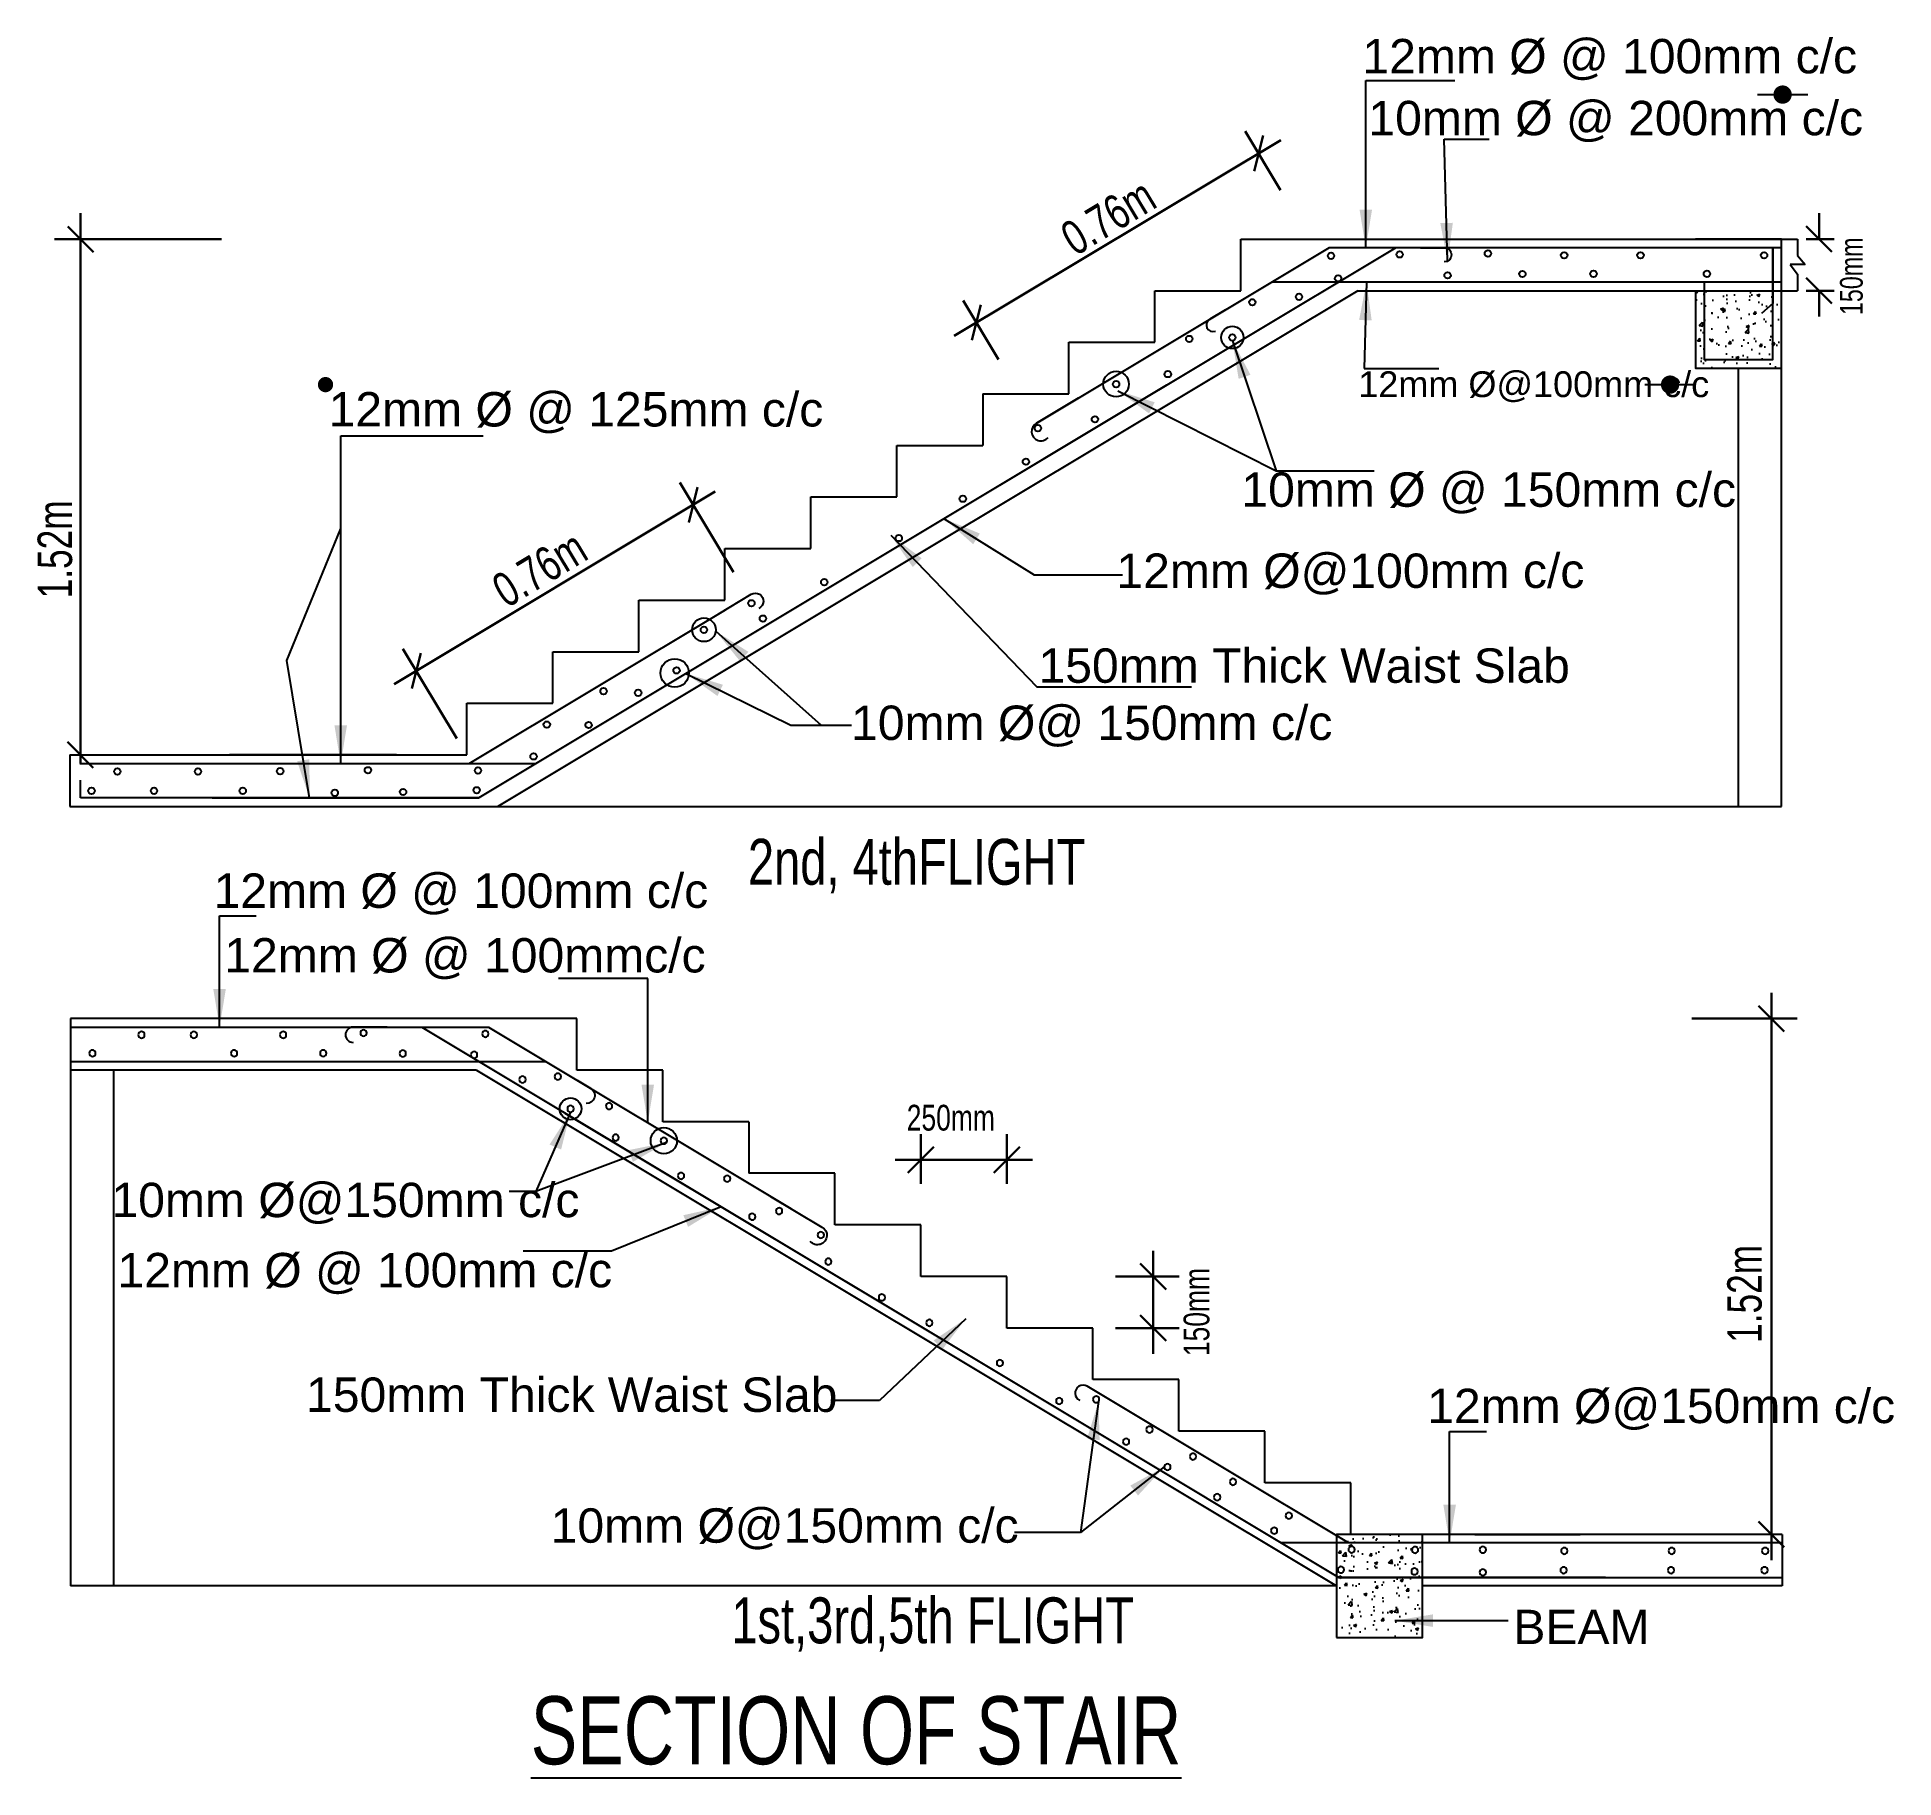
# Model space of a CAD drawing. Header units: inches. Extents: x -4010 to 65129, y -40138 to -1318.
# Drawn here: x 22252.9 to 22447.5, y -16721.7 to -16539.2 of the extents above; entities that cross this region are included whole.
import ezdxf

# ---------------------------------------------------------------- set-up
doc = ezdxf.new("R2010")
doc.units = ezdxf.units.IN
doc.header["$MEASUREMENT"] = 0
doc.layers.add('FUNITURE', color=11, linetype='Continuous')
doc.layers.add('wall-2', color=7, linetype='Continuous', lineweight=25)
doc.styles.add('DIMTXT', font='arial.ttf', dxfattribs={"height": 6})
doc.styles.get("Standard").update_dxf_attribs({"font": 'ARIALN.TTF'})
doc.styles.add('STYLE20', font='swisscl.ttf')
doc.dimstyles.new('STANDARD_WS', dxfattribs={"dimtxt": 0.18, "dimasz": 0.18, "dimexe": 0.18, "dimexo": 0.0625, "dimgap": 0.09, "dimtad": 0, "dimtih": 1, "dimtoh": 1, "dimdec": 4, "dimzin": 0, "dimdsep": 46, "dimlunit": 4, "dimtxsty": 'Standard', "dimcen": 0.09, "dimadec": 0, "dimazin": 0, "dimtfac": 1, "dimtdec": 4, "dimtofl": 0, "dimtmove": 0, "dimatfit": 3, "dimfxl": 1, "dimfrac": 2, "dimtolj": 1, "dimtzin": 0, "dimarcsym": 0})

msp = doc.modelspace()

# ---------------------------------------------------------------- texts
at = {"lineweight": 30, "ltscale": 28, "attachment_point": 1, "style": 'STYLE20'}
for s, insert, char_height, width, rotation in [('0.76m', (22359.81, -16559.114), 3.6057, 52.76088, 31.11653), ('150mm', (22441.855, -16568.312), 2.3798, 52.76088, 90), ('1.52m', (22252.915, -16598.019), 3.6057, 45.31675, 90), ('0.76m', (22300.202, -16596.016), 3.6057, 52.76088, 31.11653), ('1.52m', (22430.036, -16676.088), 3.6057, 45.31675, 90), ('150mm', (22373.042, -16677.477), 2.7043, 52.76088, 90)]:
    msp.add_mtext(s, dxfattribs=dict(at, insert=insert, char_height=char_height, width=width, rotation=rotation))
at = {"lineweight": 30, "ltscale": 28, "insert": (22344.021, -16651.124), "char_height": 2.7043, "width": 52.76088, "attachment_point": 1, "style": 'STYLE20'}
msp.add_mtext('250mm', dxfattribs=at)
at = {"layer": 'wall-2', "linetype": 'Continuous', "style": 'DIMTXT'}
for s, insert, char_height, attachment_point in [('12mm %%C @ 100mm c/c', (22443.641, -16539.361), 3.60574, 3), ('10mm %%C @ 200mm c/c', (22444.269, -16545.851), 3.60574, 3), ('12mm %%C@100mm c/c', (22428.144, -16574.212), 2.70431, 3), ('12mm %%C @ 125mm c/c', (22335.272, -16576.392), 3.60574, 3), ('10mm %%C @ 150mm c/c', (22430.956, -16584.813), 3.60574, 3), ('12mm %%C@100mm c/c', (22415.055, -16593.318), 3.60574, 3), ('150mm Thick Waist Slab', (22357.837, -16603.268), 3.60574, 1), ('10mm %%C@ 150mm c/c', (22388.641, -16609.262), 3.60574, 3), ('12mm %%C @ 100mm c/c', (22271.356, -16626.866), 3.60574, 1), ('12mm %%C @ 100mmc/c', (22272.488, -16633.642), 3.60574, 1), ('10mm %%C@150mm c/c', (22260.658, -16659.299), 3.60574, 1), ('12mm %%C @ 100mm c/c', (22261.285, -16666.656), 3.60574, 1), ('150mm Thick Waist Slab', (22281.059, -16679.717), 3.60574, 1), ('12mm %%C@150mm c/c', (22398.581, -16680.895), 3.60574, 1), ('10mm %%C@150mm c/c', (22306.698, -16693.437), 3.60574, 1), ('BEAM', (22407.615, -16704.073), 3.6057, 1)]:
    msp.add_mtext(s, dxfattribs=dict(at, insert=insert, char_height=char_height, attachment_point=attachment_point))
at = {"layer": 'wall-2', "linetype": 'Continuous', "attachment_point": 1, "style": 'STYLE20'}
for s, insert, char_height, width in [('{\\H1.779x;2nd, 4thFLIGHT}\\P{\\C3;  }', (22327.372, -16623.237), 2.70431, 2798.95689), ('{\\H1.779x;1st,3rd,5th FLIGHT}\\P{\\C3;  }', (22325.631, -16702.779), 2.70431, 2798.95689), ('{\\H1.977x;\\LSECTION OF STAIR\\H0.8888x;\\P\\H0.5691x;\\l\\C3;  }', (22304.606, -16713.147), 3.60574, 93.1191)]:
    msp.add_mtext(s, dxfattribs=dict(at, insert=insert, char_height=char_height, width=width))

# ---------------------------------------------------------------- hatches: boundary and pattern name
at = {"layer": 'FUNITURE'}
h = msp.add_hatch(dxfattribs=at)
h.set_pattern_fill('AR-CONC', color=0, scale=0.45144, style=0)
h.set_pattern_definition([(50, (9448.9646, -22377.9593), (3.23799937, -0.28328824), [0.33858, -3.72438]), (355, (9448.9646, -22377.9593), (-0.626379, 3.3956962), [0.270864, -2.979504]), (100.4514, (9449.2344, -22377.983), (2.61162275, 3.1124059), [0.2877487, -3.16523595]), (46.1842, (9448.9646, -22377.0564), (4.817953, -0.747219), [0.50787, -5.58657]), (96.6356, (9449.366, -22377.1187), (4.2194413, 4.3975577), [0.431623, -4.7478532]), (351.1842, (9448.9646, -22377.0564), (4.2194379, 4.397561), [0.406296, -4.469256]), (21, (9449.416, -22377.2821), (2.6946772, -1.8175827), [0.33858, -3.72438]), (326, (9449.416, -22377.282), (1.0984227, 3.2736174), [0.270864, -2.979504]), (71.4514, (9449.6406, -22377.4336), (3.793101, 1.4560317), [0.2877487, -3.16523595]), (37.5, (9448.9646, -22377.9593), (0.05489445, 1.50281601), [0, -2.9433888, 0, -3.024648, 0, -2.99079]), (7.5, (9448.9646, -22377.9593), (1.18760112, 1.78053223), [0, -1.7245008, 0, -2.8756728, 0, -1.139886]), (327.5, (9447.9579, -22377.9593), (2.40988801, -0.10182171), [0, -1.1286, 0, -3.521232, 0, -4.672404]), (317.5, (9447.5064, -22377.9593), (2.63273564, 0.45191393), [0, -1.46718, 0, -2.3384592, 0, -3.318084])])
h.paths.add_polyline_path([(22427.605, -16572.967), (22434.817, -16572.967), (22434.817, -16565.756), (22427.605, -16565.756)], flags=17)
h.paths.add_polyline_path([(22427.605, -16572.967), (22427.605, -16565.756), (22426.704, -16565.756), (22426.704, -16573.869), (22435.718, -16573.869), (22435.718, -16565.756), (22434.817, -16565.756), (22434.817, -16567.108), (22434.817, -16572.967)])
h = msp.add_hatch(dxfattribs=at)
h.set_pattern_fill('AR-CONC', color=0, scale=0.45144, style=0)
h.set_pattern_definition([(50, (9449.0345, -22381.414), (3.23799937, -0.28328824), [0.33858, -3.72438]), (355, (9449.0345, -22381.414), (-0.626379, 3.3956962), [0.270864, -2.979504]), (100.4514, (9449.3043, -22381.4375), (2.61162275, 3.1124059), [0.2877487, -3.16523595]), (46.1842, (9449.0345, -22380.511), (4.817953, -0.747219), [0.50787, -5.58657]), (96.6356, (9449.436, -22380.5733), (4.2194413, 4.3975577), [0.431623, -4.7478532]), (351.1842, (9449.0345, -22380.511), (4.2194379, 4.397561), [0.406296, -4.469256]), (21, (9449.486, -22380.7367), (2.6946772, -1.8175827), [0.33858, -3.72438]), (326, (9449.486, -22380.7367), (1.0984227, 3.2736174), [0.270864, -2.979504]), (71.4514, (9449.7105, -22380.8882), (3.793101, 1.4560317), [0.2877487, -3.16523595]), (37.5, (9449.0345, -22381.4139), (0.05489445, 1.50281601), [0, -2.9433888, 0, -3.024648, 0, -2.99079]), (7.5, (9449.0345, -22381.4139), (1.18760112, 1.78053223), [0, -1.7245008, 0, -2.8756728, 0, -1.139886]), (327.5, (9448.0278, -22381.4139), (2.40988801, -0.10182171), [0, -1.1286, 0, -3.521232, 0, -4.672404]), (317.5, (9447.5763, -22381.4139), (2.63273564, 0.45191393), [0, -1.46718, 0, -2.3384592, 0, -3.318084])])
h.paths.add_polyline_path([(22398.09, -16700.674), (22389.326, -16700.674), (22389.076, -16700.524), (22389.076, -16706.984), (22398.09, -16706.984)])
h.paths.add_polyline_path([(22398.09, -16697.068), (22390.324, -16697.068), (22389.076, -16697.068), (22389.076, -16700.524), (22389.326, -16700.674), (22398.09, -16700.674)])
h.paths.add_polyline_path([(22396.967, -16697.802, -1), (22397.643, -16697.802, -1)], flags=16)
h.paths.add_polyline_path([(22397.597, -16700.055, -1), (22396.921, -16700.055, -1)], flags=16)
h.paths.add_polyline_path([(22390.321, -16697.768, 1), (22390.997, -16697.768, 1)], flags=16)
h.paths.add_polyline_path([(22389.877, -16699.876, 1), (22389.201, -16699.876, 1)], flags=16)
h.paths.add_polyline_path([(22398.09, -16696.167), (22390.574, -16696.167), (22389.076, -16696.167), (22389.076, -16696.319), (22390.324, -16697.068), (22398.09, -16697.068)])

# ---------------------------------------------------------------- linework, layer by layer
at = {"color": 0, "lineweight": 25, "ltscale": 28}
for p, q in [((22433.2, -16545.194), (22438.472, -16545.194)), ((22408.655, -16575.607), (22408.655, -16575.607)), ((22421.404, -16575.607), (22426.676, -16575.607))]:
    msp.add_line(p, q, dxfattribs=at)
at = {"lineweight": 30, "ltscale": 28}
for p, q in [((22348.999, -16570.497), (22383.223, -16549.963)), ((22383.217, -16555.209), (22379.512, -16549.035)), ((22381.368, -16549.499), (22380.44, -16553.209)), ((22257.396, -16557.643), (22257.396, -16615.335)), ((22439.661, -16557.643), (22439.661, -16560.347)), ((22256.065, -16559.024), (22258.769, -16561.728)), ((22441.014, -16561.7), (22438.309, -16558.995)), ((22272.198, -16560.347), (22254.692, -16560.347)), ((22441.241, -16560.347), (22438.291, -16560.347)), ((22438.309, -16564.404), (22441.014, -16567.108)), ((22353.63, -16572.961), (22349.926, -16566.787)), ((22351.781, -16567.251), (22350.854, -16570.961)), ((22439.661, -16565.756), (22438.291, -16565.756)), ((22441.241, -16565.756), (22439.063, -16565.756)), ((22439.661, -16565.756), (22439.661, -16568.46)), ((22290.286, -16607.008), (22323.947, -16586.812)), ((22320.237, -16585.884), (22325.878, -16595.286)), ((22322.092, -16586.348), (22321.164, -16590.058)), ((22291.214, -16603.298), (22296.855, -16612.7)), ((22293.069, -16603.762), (22292.141, -16607.472)), ((22256.044, -16613.081), (22258.748, -16615.786)), ((22290.54, -16614.433), (22273.035, -16614.433)), ((22434.659, -16698.871), (22434.659, -16639.376)), ((22433.307, -16640.729), (22436.012, -16643.433)), ((22437.364, -16642.081), (22426.312, -16642.081)), ((22345.502, -16654.188), (22345.502, -16659.423)), ((22354.517, -16654.188), (22354.517, -16659.423)), ((22342.798, -16656.892), (22357.221, -16656.892)), ((22346.854, -16655.54), (22344.15, -16658.244)), ((22355.869, -16655.54), (22353.164, -16658.244)), ((22369.857, -16666.42), (22369.857, -16677.237)), ((22371.21, -16670.476), (22368.505, -16667.772)), ((22372.562, -16669.124), (22365.888, -16669.124)), ((22372.562, -16674.532), (22365.888, -16674.532)), ((22371.21, -16675.885), (22368.505, -16673.18)), ((22433.307, -16694.815), (22436.012, -16697.519)), ((22414.628, -16696.167), (22403.577, -16696.167))]:
    msp.add_line(p, q, dxfattribs=at)
for p, q in [((22437.402, -16560.347), (22437.402, -16562.071)), ((22436.722, -16563.013), (22436.647, -16563.013)), ((22436.647, -16563.013), (22437.402, -16564.008)), ((22438.192, -16563.013), (22436.722, -16563.013)), ((22437.402, -16562.071), (22438.192, -16563.013)), ((22437.402, -16564.008), (22437.402, -16565.756))]:
    msp.add_line(p, q)
at = {"color": 0, "lineweight": 25, "ltscale": 28}
for points, const_width in [([(22436.316, -16545.194, -1), (22435.356, -16545.194, -1)], 0.96), ([(22282.692, -16575.607, 1), (22283.492, -16575.607, 1)], 0.8), ([(22424.52, -16575.607, -1), (22423.56, -16575.607, -1)], 0.96)]:
    msp.add_lwpolyline(points, format="xyb", close=True, dxfattribs=dict(at, const_width=const_width))
at = {"layer": 'wall-2', "linetype": 'Continuous'}
for p, q in [((22379.032, -16560.347), (22435.718, -16560.347)), ((22379.032, -16565.756), (22379.032, -16560.347)), ((22435.718, -16560.347), (22437.402, -16560.347)), ((22391.297, -16565.756), (22346.221, -16592.801)), ((22370.018, -16571.165), (22370.018, -16565.756)), ((22370.018, -16565.756), (22379.032, -16565.756)), ((22391.297, -16565.756), (22424.104, -16565.756)), ((22391.297, -16565.756), (22435.718, -16565.756)), ((22435.718, -16565.756), (22437.402, -16565.756)), ((22361.004, -16571.165), (22370.018, -16571.165)), ((22361.004, -16576.573), (22361.004, -16571.165)), ((22431.211, -16619.842), (22431.211, -16573.869)), ((22435.718, -16619.842), (22435.718, -16573.869)), ((22371.266, -16575.672), (22345.294, -16591.255)), ((22351.989, -16576.573), (22361.004, -16576.573)), ((22351.989, -16576.573), (22351.989, -16581.982)), ((22342.975, -16587.39), (22342.975, -16581.982)), ((22342.975, -16581.982), (22351.989, -16581.982)), ((22333.961, -16587.39), (22342.975, -16587.39)), ((22333.961, -16592.799), (22333.961, -16587.39)), ((22346.221, -16592.801), (22301.153, -16619.842)), ((22324.946, -16592.799), (22333.961, -16592.799)), ((22324.946, -16598.208), (22324.946, -16592.799)), ((22315.932, -16598.208), (22324.946, -16598.208)), ((22315.932, -16603.616), (22315.932, -16598.208)), ((22306.918, -16603.616), (22315.932, -16603.616)), ((22306.918, -16609.025), (22306.918, -16603.616)), ((22297.903, -16614.433), (22297.903, -16609.025)), ((22297.903, -16609.025), (22306.918, -16609.025)), ((22256.273, -16614.433), (22297.903, -16614.433)), ((22256.273, -16614.433), (22256.273, -16619.842)), ((22271.217, -16615.335), (22298.153, -16615.335)), ((22256.273, -16619.842), (22435.718, -16619.842)), ((22271.217, -16618.941), (22299.152, -16618.941)), ((22309.445, -16642.081), (22256.342, -16642.081)), ((22256.342, -16642.081), (22256.342, -16647.489)), ((22309.445, -16647.489), (22309.445, -16642.081)), ((22298.932, -16647.489), (22256.342, -16647.489)), ((22256.342, -16647.489), (22256.342, -16701.575)), ((22260.85, -16647.489), (22260.85, -16701.575)), ((22298.932, -16647.489), (22351.734, -16679.17)), ((22318.459, -16647.489), (22309.445, -16647.489)), ((22318.459, -16652.898), (22318.459, -16647.489)), ((22308.196, -16651.997), (22352.198, -16678.397)), ((22327.474, -16652.898), (22318.459, -16652.898)), ((22327.474, -16652.898), (22327.474, -16658.307)), ((22336.488, -16658.307), (22327.474, -16658.307)), ((22336.488, -16663.715), (22336.488, -16658.307)), ((22345.502, -16663.715), (22336.488, -16663.715)), ((22345.502, -16669.124), (22345.502, -16663.715)), ((22354.517, -16669.124), (22345.502, -16669.124)), ((22354.517, -16674.532), (22354.517, -16669.124)), ((22363.531, -16674.532), (22354.517, -16674.532)), ((22363.531, -16679.941), (22363.531, -16674.532)), ((22352.198, -16678.397), (22389.326, -16700.674)), ((22351.734, -16679.17), (22389.076, -16701.575)), ((22372.545, -16679.941), (22363.531, -16679.941)), ((22372.545, -16685.35), (22372.545, -16679.941)), ((22381.56, -16685.35), (22372.545, -16685.35)), ((22381.56, -16690.758), (22381.56, -16685.35)), ((22390.574, -16690.758), (22381.56, -16690.758)), ((22390.574, -16696.167), (22390.574, -16690.758)), ((22417.26, -16697.068), (22390.324, -16697.068)), ((22435.788, -16696.167), (22390.574, -16696.167)), ((22435.788, -16696.167), (22435.788, -16701.575)), ((22389.076, -16701.575), (22256.342, -16701.575)), ((22417.26, -16700.674), (22389.326, -16700.674)), ((22417.26, -16701.575), (22398.09, -16701.575)), ((22435.788, -16701.575), (22398.09, -16701.575))]:
    msp.add_line(p, q, dxfattribs=at)
for points in [[(22395.305, -16561.249), (22345.294, -16591.255)], [(22388.296, -16561.249), (22357.537, -16579.705)], [(22435.718, -16561.249), (22388.296, -16561.249)], [(22426.704, -16565.756), (22426.704, -16573.869), (22435.718, -16573.869), (22435.718, -16560.347), (22426.704, -16560.347), (22426.704, -16560.347)], [(22427.605, -16564.855), (22427.605, -16572.967), (22434.817, -16572.967), (22434.817, -16561.249), (22434.817, -16561.249)], [(22434.817, -16561.249), (22434.817, -16567.108), (22433.614, -16568.166)], [(22435.718, -16564.855), (22382.287, -16564.855)], [(22345.294, -16591.255), (22299.152, -16618.941), (22257.396, -16618.941)], [(22257.348, -16615.335), (22298.153, -16615.335), (22325.033, -16599.207)], [(22288.317, -16615.335), (22305.161, -16615.335)], [(22257.396, -16618.941), (22257.396, -16617.085)], [(22256.342, -16642.982), (22300.181, -16642.982), (22331.872, -16661.997)], [(22293.173, -16642.982), (22352.198, -16678.397)], [(22256.342, -16646.588), (22306.19, -16646.588)], [(22352.198, -16678.397), (22389.326, -16700.674), (22435.788, -16700.674)], [(22435.788, -16697.068), (22390.324, -16697.068), (22363.993, -16681.27)], [(22400.161, -16697.068), (22383.316, -16697.068)]]:
    msp.add_lwpolyline(points, dxfattribs=at)
for points in [[(22388.835, -16562.102, -1), (22388.159, -16562.102, -1)], [(22396.03, -16561.956, -1), (22395.354, -16561.956, -1)], [(22405.284, -16561.861, -1), (22404.608, -16561.861, -1)], [(22413.28, -16562.05, -1), (22412.604, -16562.05, -1)], [(22421.278, -16562.05, -1), (22420.602, -16562.05, -1)], [(22434.229, -16562.05, -1), (22433.553, -16562.05, -1)], [(22408.896, -16564.007, -1), (22408.22, -16564.007, -1)], [(22416.354, -16563.988, -1), (22415.678, -16563.988, -1)], [(22428.243, -16563.988, -1), (22427.567, -16563.988, -1)], [(22389.579, -16564.463, -1), (22388.903, -16564.463, -1)], [(22401.059, -16564.15, -1), (22400.383, -16564.15, -1)], [(22380.59, -16566.975, -1), (22379.914, -16566.975, -1)], [(22385.481, -16566.398, -1), (22384.805, -16566.398, -1)], [(22373.978, -16570.813, -1), (22373.302, -16570.813, -1)], [(22378.493, -16570.662, -1), (22377.817, -16570.662, -1)], [(22366.304, -16575.554, -1), (22365.628, -16575.554, -1)], [(22371.725, -16574.5, -1), (22371.048, -16574.5, -1)], [(22364.087, -16579.246, -1), (22363.411, -16579.246, -1)], [(22358.109, -16580.177, -1), (22357.433, -16580.177, -1)], [(22356.855, -16583.687, -1), (22356.179, -16583.687, -1)], [(22350.243, -16587.575, -1), (22349.567, -16587.575, -1)], [(22343.524, -16591.696, -1), (22342.848, -16591.696, -1)], [(22335.717, -16596.321, -1), (22335.041, -16596.321, -1)], [(22328.073, -16598.532, -1), (22327.397, -16598.532, -1)], [(22329.285, -16600.14, -1), (22328.609, -16600.14, -1)], [(22323.103, -16601.314, -1), (22322.427, -16601.314, -1)], [(22320.234, -16605.571, -1), (22319.558, -16605.571, -1)], [(22312.578, -16607.75, -1), (22311.902, -16607.75, -1)], [(22316.207, -16607.929, -1), (22315.53, -16607.929, -1)], [(22306.633, -16611.258, -1), (22305.957, -16611.258, -1)], [(22311.008, -16611.301, -1), (22310.332, -16611.301, -1)], [(22305.246, -16614.594, -1), (22304.57, -16614.594, -1)], [(22261.607, -16616.17, -1), (22260.931, -16616.17, -1)], [(22270.06, -16616.17, -1), (22269.384, -16616.17, -1)], [(22278.671, -16616.14, -1), (22277.995, -16616.14, -1)], [(22287.876, -16616.045, -1), (22287.2, -16616.045, -1)], [(22299.412, -16616.069, -1), (22298.736, -16616.069, -1)], [(22258.898, -16618.197, -1), (22258.222, -16618.197, -1)], [(22265.451, -16618.197, -1), (22264.775, -16618.197, -1)], [(22274.75, -16618.197, -1), (22274.074, -16618.197, -1)], [(22284.399, -16618.414, -1), (22283.723, -16618.414, -1)], [(22291.556, -16618.321, -1), (22290.88, -16618.321, -1)], [(22299.276, -16618.143, -1), (22298.6, -16618.143, -1)], [(22263.454, -16643.784, 1), (22264.13, -16643.784, 1)], [(22268.954, -16643.784, 1), (22269.631, -16643.784, 1)], [(22278.305, -16643.784, 1), (22278.981, -16643.784, 1)], [(22286.744, -16643.594, 1), (22287.421, -16643.594, 1)], [(22299.51, -16643.69, 1), (22300.186, -16643.69, 1)], [(22258.316, -16645.722, 1), (22258.992, -16645.722, 1)], [(22273.167, -16645.722, 1), (22273.843, -16645.722, 1)], [(22282.517, -16645.722, 1), (22283.193, -16645.722, 1)], [(22290.853, -16645.74, 1), (22291.529, -16645.74, 1)], [(22298.33, -16645.883, 1), (22299.006, -16645.883, 1)], [(22303.402, -16648.473, 1), (22304.078, -16648.473, 1)], [(22307.108, -16648.17, 1), (22307.784, -16648.17, 1)], [(22308.442, -16651.543, 1), (22309.118, -16651.543, 1)], [(22312.475, -16651.256, 1), (22313.151, -16651.256, 1)], [(22313.171, -16654.563, 1), (22313.847, -16654.563, 1)], [(22318.218, -16654.89, 1), (22318.894, -16654.89, 1)], [(22320.022, -16658.58, 1), (22320.699, -16658.58, 1)], [(22324.862, -16658.867, 1), (22325.538, -16658.867, 1)], [(22327.489, -16662.857, 1), (22328.165, -16662.857, 1)], [(22330.298, -16662.263, 1), (22330.974, -16662.263, 1)], [(22334.68, -16664.774, 1), (22335.356, -16664.774, 1)], [(22335.463, -16667.565, 1), (22336.139, -16667.565, 1)], [(22341.084, -16671.321, 1), (22341.76, -16671.321, 1)], [(22346.053, -16673.985, 1), (22346.729, -16673.985, 1)], [(22353.45, -16678.196, 1), (22354.126, -16678.196, 1)], [(22359.67, -16682.18, 1), (22360.346, -16682.18, 1)], [(22363.53, -16682.016, 1), (22364.206, -16682.016, 1)], [(22366.678, -16686.448, 1), (22367.354, -16686.448, 1)], [(22369.137, -16685.18, 1), (22369.813, -16685.18, 1)], [(22373.69, -16688.01, 1), (22374.366, -16688.01, 1)], [(22371.012, -16689.103, 1), (22371.688, -16689.103, 1)], [(22376.224, -16692.271, 1), (22376.9, -16692.271, 1)], [(22377.882, -16690.657, 1), (22378.558, -16690.657, 1)], [(22383.739, -16694.208, 1), (22384.415, -16694.208, 1)], [(22382.189, -16695.779, 1), (22382.865, -16695.779, 1)], [(22390.321, -16697.768, 1), (22390.997, -16697.768, 1)], [(22396.967, -16697.802, 1), (22397.643, -16697.802, 1)], [(22404.079, -16697.779, 1), (22404.755, -16697.779, 1)], [(22412.613, -16697.903, 1), (22413.29, -16697.903, 1)], [(22423.871, -16697.903, 1), (22424.547, -16697.903, 1)], [(22433.673, -16697.903, 1), (22434.349, -16697.903, 1)], [(22389.201, -16699.876, 1), (22389.877, -16699.876, 1)], [(22396.921, -16700.055, 1), (22397.597, -16700.055, 1)], [(22404.079, -16700.148, 1), (22404.755, -16700.148, 1)], [(22412.544, -16699.93, 1), (22413.22, -16699.93, 1)], [(22423.802, -16699.93, 1), (22424.478, -16699.93, 1)], [(22433.604, -16699.93, 1), (22434.28, -16699.93, 1)]]:
    msp.add_lwpolyline(points, format="xyb", close=True, dxfattribs=at)
for points in [[(22397.882, -16561.249), (22400.376, -16561.249, -1), (22400.376, -16562.741, -1)], [(22377.424, -16567.772), (22375.779, -16568.759, 0.9379847), (22376.376, -16570, 0.276984)], [(22361.985, -16577.036), (22357.635, -16579.646, 1.2186708), (22358.845, -16581.146)], [(22324.246, -16599.679), (22327.725, -16597.592, -1.0514872), (22328.514, -16599.07, -0.4234084)], [(22289.55, -16642.982), (22285.985, -16642.982, 1), (22285.985, -16644.582, 1)], [(22309.47, -16648.556), (22310.864, -16649.392, -0.8012787), (22310.433, -16650.989, -1.7661904)], [(22329.753, -16660.726), (22335.122, -16663.947, -1.2186708), (22333.911, -16665.447)], [(22366.421, -16682.726), (22362.941, -16680.639, 1.0514872), (22362.152, -16682.117, 0.4234084)]]:
    msp.add_lwpolyline(points, format="xyb", dxfattribs=at)
msp.add_lwpolyline([(22389.076, -16706.984), (22398.09, -16706.984), (22398.09, -16696.167), (22389.076, -16696.167)], close=True, dxfattribs=at)
for centre, radius in [((22378.155, -16570.662), 1.173), ((22365.966, -16575.554), 1.343), ((22322.765, -16601.314), 1.239), ((22319.7, -16605.847), 1.489), ((22308.78, -16651.543), 1.142), ((22318.556, -16654.89), 1.376)]:
    msp.add_circle(centre, radius, dxfattribs=at)

msp.set_redraw_order([(e.dxf.handle, doc.entitydb.next_handle()) for e in msp.query("TEXT MTEXT ATTDEF DIMENSION ARC_DIMENSION")])  # texts and dimensions are drawn at this point

# ---------------------------------------------------------------- leaders
at = {"layer": 'wall-2', "linetype": 'Continuous'}
for points, override in [([(22392.144, -16561.249), (22392.144, -16543.724), (22401.493, -16543.724)], {"dimscale": 1, "dimtxt": 10, "dimasz": 4, "dimexe": 4, "dimexo": 0.4375, "dimgap": 0, "dimlunit": 2, "dimdle": 4, "dimclre": 2, "dimclrt": 5, "dimfrac": 0}), ([(22400.72, -16562.657), (22400.376, -16549.875), (22405.089, -16549.875)], {"dimscale": 1, "dimtxt": 10, "dimasz": 4, "dimexe": 4, "dimexo": 0.4375, "dimgap": 0, "dimlunit": 2, "dimdle": 4, "dimclre": 2, "dimclrt": 5, "dimfrac": 0}), ([(22392.215, -16564.855), (22391.961, -16573.909), (22399.811, -16573.909)], {"dimscale": 1, "dimtxt": 10, "dimasz": 4, "dimexe": 4, "dimexo": 0.4375, "dimgap": 0, "dimlunit": 2, "dimdle": 4, "dimclre": 2, "dimclrt": 5, "dimfrac": 0}), ([(22378.155, -16571), (22382.761, -16584.637)], {"dimscale": 1, "dimtxt": 10, "dimasz": 4, "dimexe": 4, "dimexo": 0.4375, "dimgap": 0, "dimlunit": 2, "dimdle": 4, "dimclre": 2, "dimclrt": 5, "dimfrac": 0}), ([(22366.154, -16576.245), (22382.761, -16584.637), (22393.037, -16584.637)], {"dimscale": 1, "dimtxt": 10, "dimasz": 4, "dimexe": 4, "dimexo": 0.4375, "dimgap": 0, "dimlunit": 2, "dimdle": 4, "dimclre": 2, "dimclrt": 5, "dimfrac": 0}), ([(22284.685, -16615.335), (22284.685, -16580.991), (22299.609, -16580.991)], {"dimscale": 1, "dimtxt": 10, "dimasz": 4, "dimexe": 4, "dimexo": 0.4375, "dimgap": 0, "dimlunit": 2, "dimdle": 4, "dimclre": 2, "dimclrt": 5, "dimfrac": 0}), ([(22281.416, -16618.941), (22279.031, -16604.543), (22284.685, -16590.683)], {"dimscale": 1, "dimtxt": 10, "dimasz": 4, "dimexe": 4, "dimexo": 0.4375, "dimgap": 0, "dimlunit": 2, "dimdle": 4, "dimclre": 2, "dimclrt": 5, "dimfrac": 0}), ([(22347.945, -16589.665), (22357.379, -16595.552), (22366.627, -16595.552)], {"dimscale": 1, "dimtxt": 10, "dimasz": 4, "dimexe": 4, "dimexo": 0.4375, "dimgap": 0, "dimlunit": 2, "dimdle": 4, "dimclre": 2, "dimclrt": 5, "dimfrac": 0}), ([(22342.341, -16591.392), (22357.658, -16607.295), (22373.87, -16607.295)], {"dimscale": 1, "dimtxt": 10, "dimasz": 4, "dimexe": 4, "dimexo": 0.4375, "dimgap": 0, "dimlunit": 2, "dimdle": 4, "dimclre": 2, "dimclrt": 5, "dimfrac": 0}), ([(22323.995, -16601.461), (22335.066, -16611.306), (22338.246, -16611.306)], {"dimscale": 1, "dimtxt": 10, "dimasz": 4, "dimexe": 4, "dimexo": 0.4375, "dimgap": 0, "dimlunit": 2, "dimdle": 4, "dimclre": 2, "dimclrt": 5, "dimfrac": 0}), ([(22320.875, -16605.907), (22331.886, -16611.306), (22338.246, -16611.306)], {"dimscale": 1, "dimtxt": 10, "dimasz": 4, "dimexe": 4, "dimexo": 0.4375, "dimgap": 0, "dimlunit": 2, "dimdle": 4, "dimclre": 2, "dimclrt": 5, "dimfrac": 0}), ([(22271.985, -16642.982), (22271.985, -16631.295), (22275.837, -16631.295)], {"dimscale": 1, "dimtxt": 10, "dimasz": 4, "dimexe": 4, "dimexo": 0.4375, "dimgap": 0, "dimlunit": 2, "dimdle": 4, "dimclrd": 0, "dimclre": 2, "dimclrt": 5, "dimfrac": 0}), ([(22316.874, -16652.998), (22316.874, -16637.882), (22307.525, -16637.882)], {"dimscale": 1, "dimtxt": 10, "dimasz": 4, "dimexe": 4, "dimexo": 0.4375, "dimgap": 0, "dimlunit": 2, "dimdle": 4, "dimclre": 2, "dimclrt": 5, "dimfrac": 0}), ([(22308.78, -16651.881), (22305.154, -16660.216)], {"dimscale": 1, "dimtxt": 10, "dimasz": 4, "dimexe": 4, "dimexo": 0.4375, "dimgap": 0, "dimlunit": 2, "dimdle": 4, "dimclre": 2, "dimclrt": 5, "dimfrac": 0}), ([(22318.833, -16655.084), (22305.154, -16660.216), (22302.353, -16660.216)], {"dimscale": 1, "dimtxt": 10, "dimasz": 4, "dimexe": 4, "dimexo": 0.4375, "dimgap": 0, "dimlunit": 2, "dimdle": 4, "dimclre": 2, "dimclrt": 5, "dimfrac": 0}), ([(22324.562, -16661.816), (22313.055, -16666.46), (22303.807, -16666.46)], {"dimscale": 1, "dimtxt": 10, "dimasz": 4, "dimexe": 4, "dimexo": 0.4375, "dimgap": 0, "dimlunit": 2, "dimdle": 4, "dimclre": 2, "dimclrt": 5, "dimfrac": 0}), ([(22350.2, -16673.555), (22341.169, -16682.132), (22336.073, -16682.132)], {"dimscale": 1, "dimtxt": 10, "dimasz": 4, "dimexe": 4, "dimexo": 0.4375, "dimgap": 0, "dimlunit": 2, "dimdle": 4, "dimclre": 2, "dimclrt": 5, "dimfrac": 0}), ([(22364.127, -16682.233), (22362.249, -16695.964)], {"dimscale": 1, "dimtxt": 10, "dimasz": 4, "dimexe": 4, "dimexo": 0.4375, "dimgap": 0, "dimlunit": 2, "dimdle": 4, "dimclre": 2, "dimclrt": 5, "dimfrac": 0}), ([(22400.932, -16697.068), (22400.932, -16685.381), (22404.785, -16685.381)], {"dimscale": 1, "dimtxt": 10, "dimasz": 4, "dimexe": 4, "dimexo": 0.4375, "dimgap": 0, "dimlunit": 2, "dimdle": 4, "dimclre": 2, "dimclrt": 5, "dimfrac": 0}), ([(22371.012, -16689.103), (22362.249, -16695.964), (22355.312, -16695.964)], {"dimscale": 1, "dimtxt": 10, "dimasz": 4, "dimexe": 4, "dimexo": 0.4375, "dimgap": 0, "dimlunit": 2, "dimdle": 4, "dimclre": 2, "dimclrt": 5, "dimfrac": 0}), ([(22395.177, -16705.212), (22407.066, -16705.212)], {"dimscale": 1, "dimtxt": 10, "dimasz": 4, "dimexe": 4, "dimexo": 0.4375, "dimgap": 0, "dimlunit": 2, "dimdle": 4, "dimclre": 2, "dimclrt": 5, "dimfrac": 0})]:
    msp.add_leader(points, dimstyle='STANDARD_WS', override=override, dxfattribs=at)

doc.saveas('drawing.dxf')
